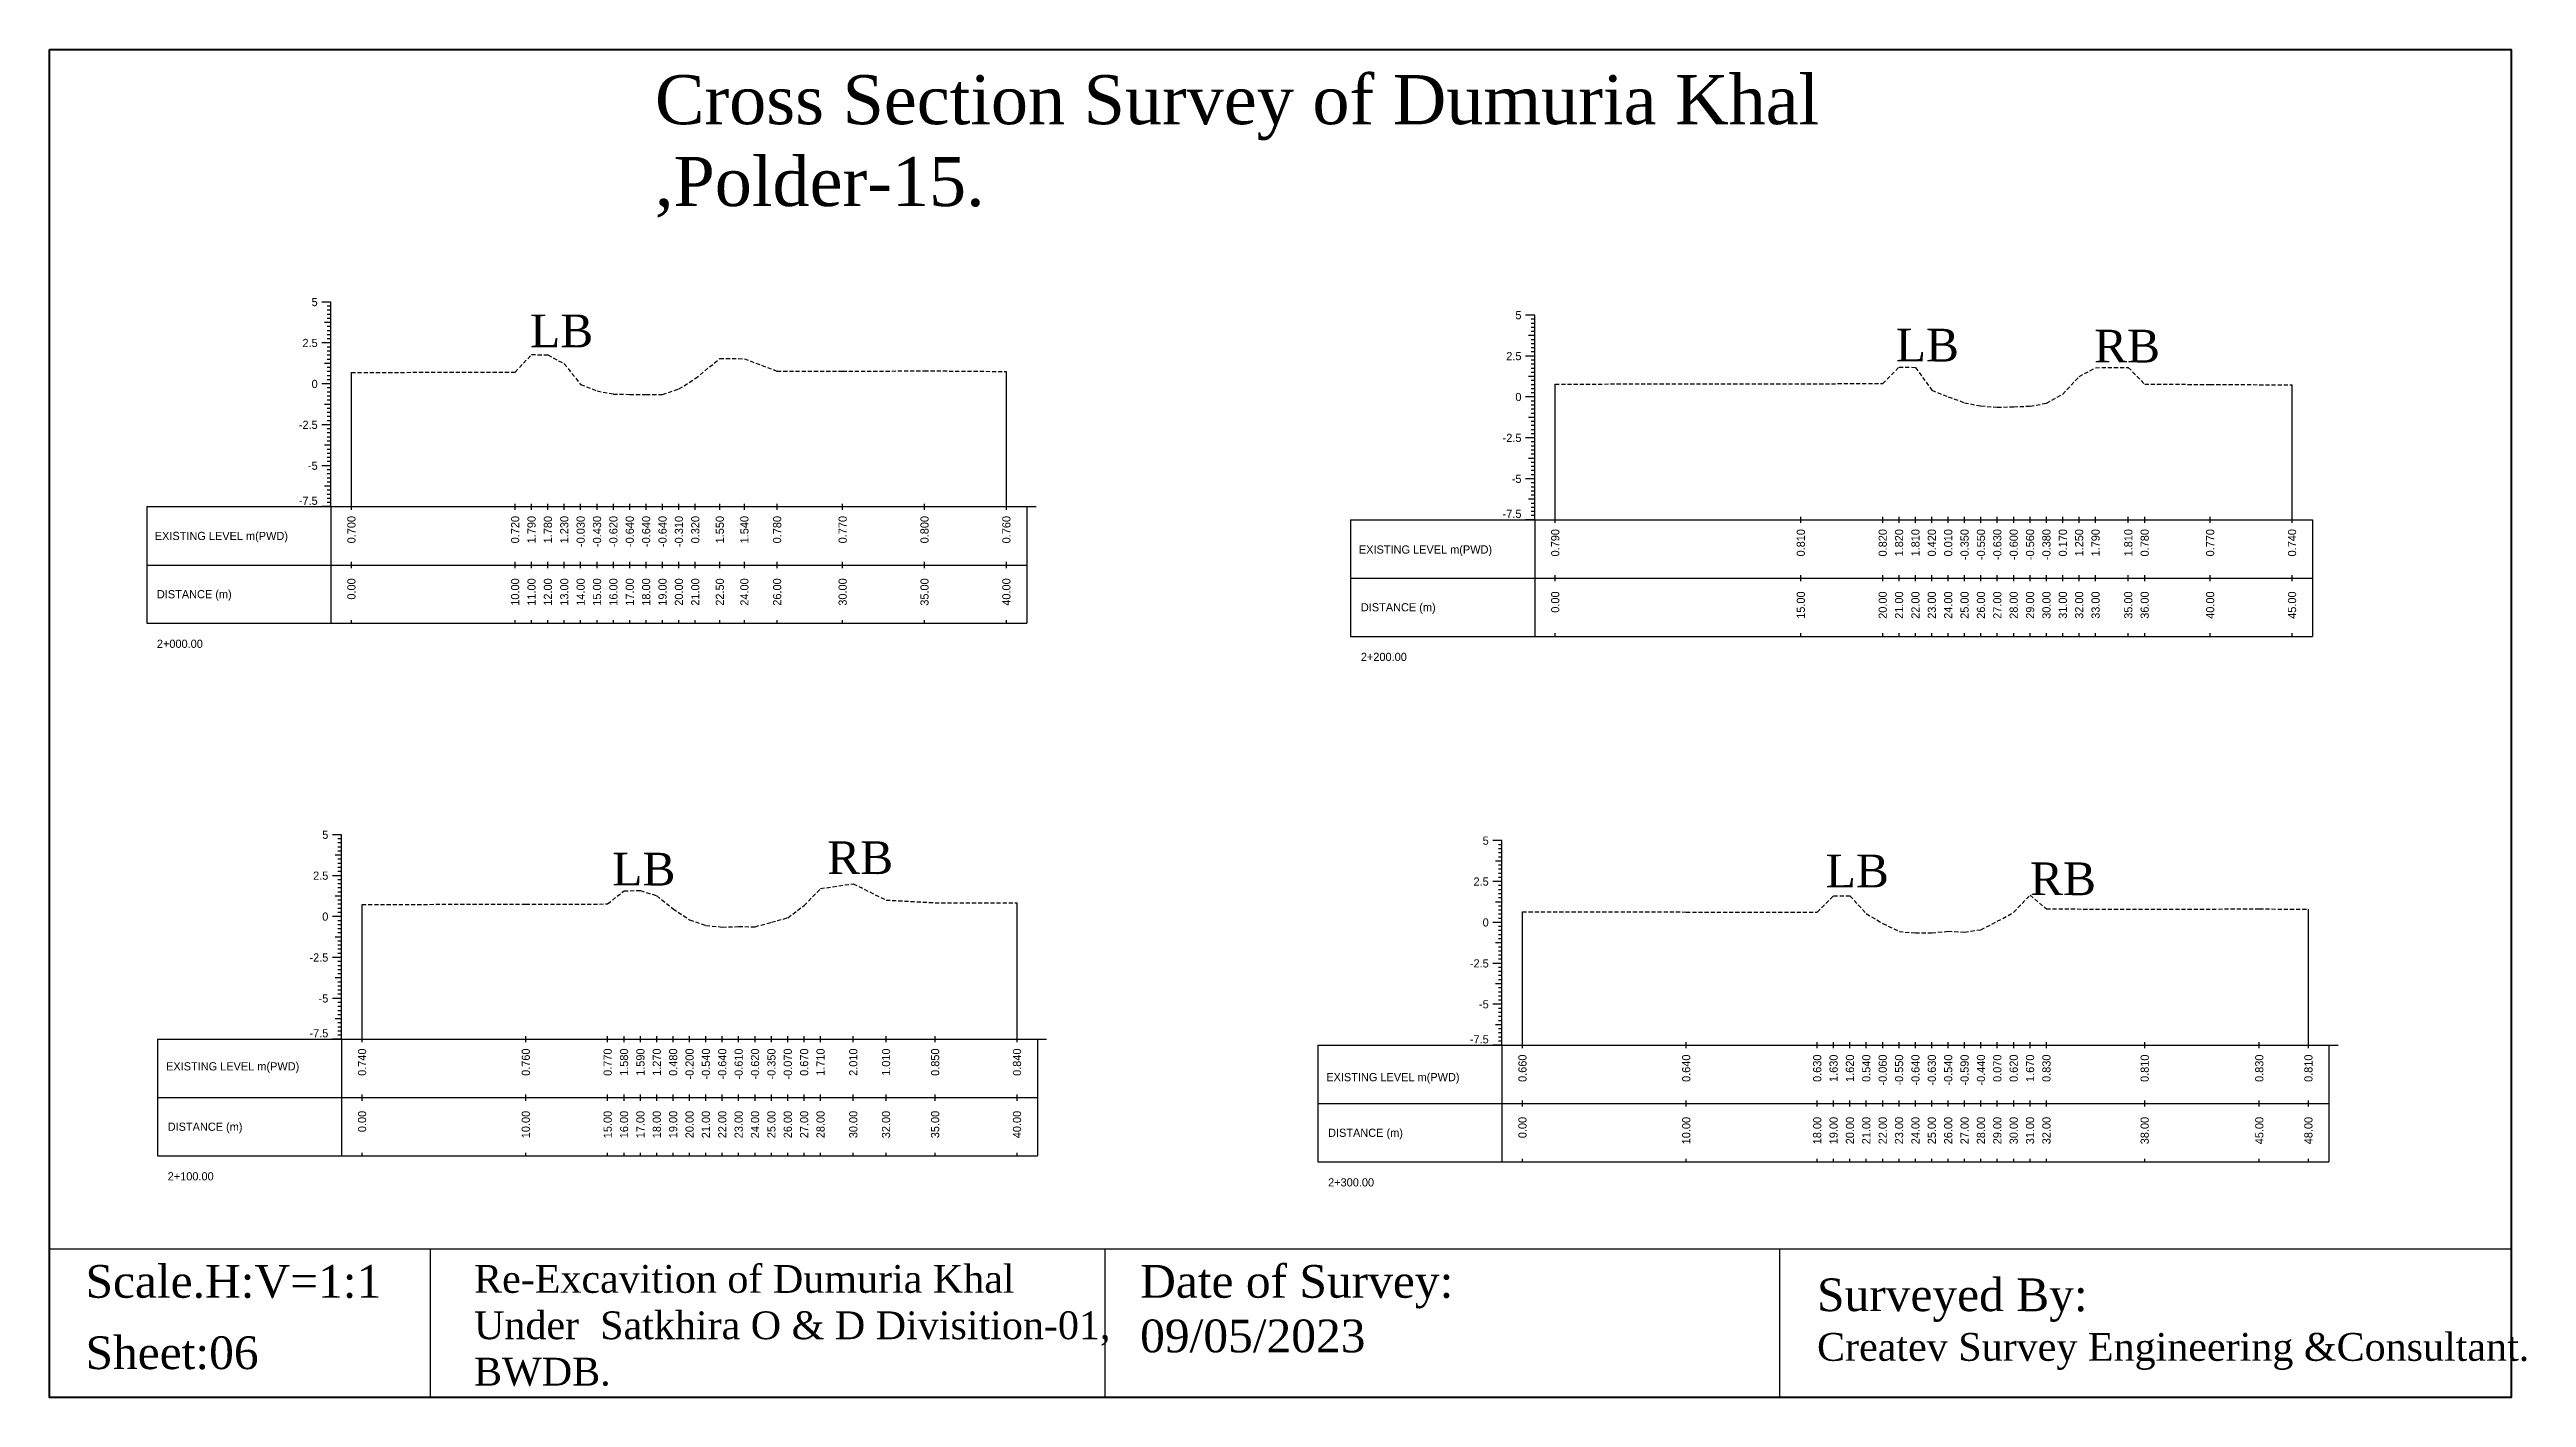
# Model space of a CAD drawing. Header units: inches. Extents: x 2917 to 4535, y -1482 to -1060.
# Drawn here: x 4383.7 to 4535, y -1255.7 to -1173.3 of the extents above; entities that cross this region are included whole.
import ezdxf
from ezdxf.enums import TextEntityAlignment as Align

# ---------------------------------------------------------------- set-up
doc = ezdxf.new("R2010")
doc.units = ezdxf.units.IN
doc.header["$MEASUREMENT"] = 0
doc.linetypes.add('HIDDEN', pattern=[0.375, 0.25, -0.125])
doc.layers.add('CS_Drawing', color=7, linetype='Continuous')
doc.layers.add('GL', color=3, linetype='HIDDEN')
doc.styles.add('romans', font='romans.shx')

msp = doc.modelspace()

# ---------------------------------------------------------------- texts
at = {"attachment_point": 1, "style": 'romans'}
for s, insert, char_height, width in [('{\\fTimes New Roman|b0|i0|c0|p18;Cross Section Survey of Dumuria Khal ,Polder-15.}', (4420.67, -1174.88), 3, 72.2837), ('{\\fTimes New Roman|b0|i0|c0|p18;LB}', (4413.04, -1189.51), 2, 27.1477), ('{\\fTimes New Roman|b0|i0|c0|p18;LB}', (4496.45, -1190.38), 2, 27.1477), ('{\\fTimes New Roman|b0|i0|c0|p18;RB}', (4508.56, -1190.44), 2, 27.1477), ('{\\fTimes New Roman|b0|i0|c0|p18;RB}', (4431.19, -1221.7), 2, 27.1477), ('{\\fTimes New Roman|b0|i0|c0|p18;LB}', (4418.06, -1222.4), 2, 27.1477), ('{\\fTimes New Roman|b0|i0|c0|p18;LB}', (4492.17, -1222.51), 2, 27.1477), ('{\\fTimes New Roman|b0|i0|c0|p18;RB}', (4504.65, -1222.99), 2, 27.1477), ('{\\fTimes New Roman|b0|i0|c0|p18;Scale.H:V=1:1}', (4385.89, -1247.59), 2, 22.2708), ('{\\fTimes New Roman|b0|i0|c0|p18;Re-Excavition of Dumuria Khal\\PUnder  Satkhira O & D Divisition-01, BWDB.}', (4409.62, -1247.59), 1.7, 38.8405), ('{\\fTimes New Roman|b0|i0|c0|p18;Date of Survey: 09/05/2023}', (4450.3, -1247.59), 2, 22.2708), ('{\\fTimes New Roman|b0|i0|c0|p18;Surveyed By:                                     \\H0.85x;Createv Survey Engineering &Consultant.}', (4491.64, -1248.41), 2, 45.2193), ('{\\fTimes New Roman|b0|i0|c0|p18;Sheet:06}', (4385.89, -1251.95), 2, 38.8405)]:
    msp.add_mtext(s, dxfattribs=dict(at, insert=insert, char_height=char_height, width=width))
at = {"layer": 'CS_Drawing'}
for s, p in [('5', (4400.07, -1188.75)), ('5', (4473.59, -1189.55)), ('2.5', (4400.07, -1191.25)), ('2.5', (4473.59, -1192.05)), ('0', (4400.07, -1193.75)), ('0', (4473.59, -1194.55)), ('-2.5', (4400.07, -1196.25)), ('-2.5', (4473.59, -1197.05)), ('-5', (4400.07, -1198.75)), ('-5', (4473.59, -1199.55)), ('5', (4400.72, -1221.3)), ('5', (4471.59, -1221.66)), ('2.5', (4400.72, -1223.8)), ('2.5', (4471.59, -1224.16)), ('0', (4400.72, -1226.3)), ('0', (4471.59, -1226.66)), ('-2.5', (4400.72, -1228.8)), ('-2.5', (4471.59, -1229.16)), ('-5', (4400.72, -1231.3)), ('-5', (4471.59, -1231.66))]:
    msp.add_text(s, height=0.5, dxfattribs=at).set_placement(p, align=Align.MIDDLE_RIGHT)
for p in [(4400.07, -1201.14), (4473.59, -1201.94), (4400.72, -1233.68), (4471.59, -1234.05)]:
    msp.add_text('-7.5', height=0.5, dxfattribs=at).set_placement(p, align=Align.RIGHT)
for s, p in [('0.700', (4402.13, -1201.82)), ('0.720', (4412.13, -1201.82)), ('1.790', (4413.13, -1201.82)), ('1.780', (4414.13, -1201.82)), ('1.230', (4415.13, -1201.82)), ('-0.030', (4416.13, -1201.82)), ('-0.430', (4417.13, -1201.82)), ('-0.620', (4418.13, -1201.82)), ('-0.640', (4419.13, -1201.82)), ('-0.640', (4420.13, -1201.82)), ('-0.640', (4421.13, -1201.82)), ('-0.310', (4422.13, -1201.82)), ('0.320', (4423.13, -1201.82)), ('1.550', (4424.63, -1201.82)), ('1.540', (4426.13, -1201.82)), ('0.780', (4428.13, -1201.82)), ('0.770', (4432.13, -1201.82)), ('0.800', (4437.13, -1201.82)), ('0.760', (4442.13, -1201.82)), ('0.790', (4475.65, -1202.62)), ('0.810', (4490.65, -1202.62)), ('0.820', (4495.65, -1202.62)), ('1.820', (4496.65, -1202.62)), ('1.810', (4497.65, -1202.62)), ('0.420', (4498.65, -1202.62)), ('0.010', (4499.65, -1202.62)), ('-0.350', (4500.65, -1202.62)), ('-0.550', (4501.65, -1202.62)), ('-0.630', (4502.65, -1202.62)), ('-0.600', (4503.65, -1202.62)), ('-0.560', (4504.65, -1202.62)), ('-0.380', (4505.65, -1202.62)), ('0.170', (4506.65, -1202.62)), ('1.250', (4507.65, -1202.62)), ('1.790', (4508.65, -1202.62)), ('1.810', (4510.65, -1202.62)), ('0.780', (4511.65, -1202.62)), ('0.770', (4515.65, -1202.62)), ('0.740', (4520.65, -1202.62)), ('0.00', (4402.13, -1205.63)), ('10.00', (4412.13, -1205.63)), ('11.00', (4413.13, -1205.63)), ('12.00', (4414.13, -1205.63)), ('13.00', (4415.13, -1205.63)), ('14.00', (4416.13, -1205.63)), ('15.00', (4417.13, -1205.63)), ('16.00', (4418.13, -1205.63)), ('17.00', (4419.13, -1205.63)), ('18.00', (4420.13, -1205.63)), ('19.00', (4421.13, -1205.63)), ('20.00', (4422.13, -1205.63)), ('21.00', (4423.13, -1205.63)), ('22.50', (4424.63, -1205.63)), ('24.00', (4426.13, -1205.63)), ('26.00', (4428.13, -1205.63)), ('30.00', (4432.13, -1205.63)), ('35.00', (4437.13, -1205.63)), ('40.00', (4442.13, -1205.63)), ('0.00', (4475.65, -1206.43)), ('15.00', (4490.65, -1206.43)), ('20.00', (4495.65, -1206.43)), ('21.00', (4496.65, -1206.43)), ('22.00', (4497.65, -1206.43)), ('23.00', (4498.65, -1206.43)), ('24.00', (4499.65, -1206.43)), ('25.00', (4500.65, -1206.43)), ('26.00', (4501.65, -1206.43)), ('27.00', (4502.65, -1206.43)), ('28.00', (4503.65, -1206.43)), ('29.00', (4504.65, -1206.43)), ('30.00', (4505.65, -1206.43)), ('31.00', (4506.65, -1206.43)), ('32.00', (4507.65, -1206.43)), ('33.00', (4508.65, -1206.43)), ('35.00', (4510.65, -1206.43)), ('36.00', (4511.65, -1206.43)), ('40.00', (4515.65, -1206.43)), ('45.00', (4520.65, -1206.43)), ('0.740', (4402.78, -1234.36)), ('0.760', (4412.78, -1234.36)), ('0.770', (4417.78, -1234.36)), ('1.580', (4418.78, -1234.36)), ('1.590', (4419.78, -1234.36)), ('1.270', (4420.78, -1234.36)), ('0.480', (4421.78, -1234.36)), ('-0.200', (4422.78, -1234.36)), ('-0.540', (4423.78, -1234.36)), ('-0.640', (4424.78, -1234.36)), ('-0.610', (4425.78, -1234.36)), ('-0.620', (4426.78, -1234.36)), ('-0.350', (4427.78, -1234.36)), ('-0.070', (4428.78, -1234.36)), ('0.670', (4429.78, -1234.36)), ('1.710', (4430.78, -1234.36)), ('2.010', (4432.78, -1234.36)), ('1.010', (4434.78, -1234.36)), ('0.850', (4437.78, -1234.36)), ('0.840', (4442.78, -1234.36)), ('0.660', (4473.65, -1234.73)), ('0.640', (4483.65, -1234.73)), ('0.630', (4491.65, -1234.73)), ('1.630', (4492.65, -1234.73)), ('1.620', (4493.65, -1234.73)), ('0.540', (4494.65, -1234.73)), ('-0.060', (4495.65, -1234.73)), ('-0.550', (4496.65, -1234.73)), ('-0.640', (4497.65, -1234.73)), ('-0.630', (4498.65, -1234.73)), ('-0.540', (4499.65, -1234.73)), ('-0.590', (4500.65, -1234.73)), ('-0.440', (4501.65, -1234.73)), ('0.070', (4502.65, -1234.73)), ('0.620', (4503.65, -1234.73)), ('1.670', (4504.65, -1234.73)), ('0.830', (4505.65, -1234.73)), ('0.810', (4511.65, -1234.73)), ('0.830', (4518.65, -1234.73)), ('0.810', (4521.65, -1234.73)), ('0.00', (4402.78, -1238.17)), ('10.00', (4412.78, -1238.17)), ('15.00', (4417.78, -1238.17)), ('16.00', (4418.78, -1238.17)), ('17.00', (4419.78, -1238.17)), ('18.00', (4420.78, -1238.17)), ('19.00', (4421.78, -1238.17)), ('20.00', (4422.78, -1238.17)), ('21.00', (4423.78, -1238.17)), ('22.00', (4424.78, -1238.17)), ('23.00', (4425.78, -1238.17)), ('24.00', (4426.78, -1238.17)), ('25.00', (4427.78, -1238.17)), ('26.00', (4428.78, -1238.17)), ('27.00', (4429.78, -1238.17)), ('28.00', (4430.78, -1238.17)), ('30.00', (4432.78, -1238.17)), ('32.00', (4434.78, -1238.17)), ('35.00', (4437.78, -1238.17)), ('40.00', (4442.78, -1238.17)), ('0.00', (4473.65, -1238.54)), ('10.00', (4483.65, -1238.54)), ('18.00', (4491.65, -1238.54)), ('19.00', (4492.65, -1238.54)), ('20.00', (4493.65, -1238.54)), ('21.00', (4494.65, -1238.54)), ('22.00', (4495.65, -1238.54)), ('23.00', (4496.65, -1238.54)), ('24.00', (4497.65, -1238.54)), ('25.00', (4498.65, -1238.54)), ('26.00', (4499.65, -1238.54)), ('27.00', (4500.65, -1238.54)), ('28.00', (4501.65, -1238.54)), ('29.00', (4502.65, -1238.54)), ('30.00', (4503.65, -1238.54)), ('31.00', (4504.65, -1238.54)), ('32.00', (4505.65, -1238.54)), ('38.00', (4511.65, -1238.54)), ('45.00', (4518.65, -1238.54)), ('48.00', (4521.65, -1238.54))]:
    msp.add_text(s, height=0.5, rotation=90, dxfattribs=at).set_placement(p, align=Align.MIDDLE_RIGHT)
for s, p in [('EXISTING LEVEL m(PWD)', (4390.12, -1203.04)), ('EXISTING LEVEL m(PWD)', (4463.66, -1203.87)), ('DISTANCE (m)', (4390.25, -1206.6)), ('DISTANCE (m)', (4463.78, -1207.4)), ('2+000.00', (4390.25, -1209.63)), ('2+200.00', (4463.78, -1210.43)), ('EXISTING LEVEL m(PWD)', (4390.81, -1235.45)), ('EXISTING LEVEL m(PWD)', (4461.67, -1236.11)), ('DISTANCE (m)', (4390.91, -1239.14)), ('DISTANCE (m)', (4461.78, -1239.51)), ('2+100.00', (4390.91, -1242.17)), ('2+300.00', (4461.78, -1242.54))]:
    msp.add_text(s, height=0.5, dxfattribs=at).set_placement(p, align=Align.MIDDLE_LEFT)

# ---------------------------------------------------------------- linework, layer by layer
at = {"color": 4, "lineweight": 40}
msp.add_lwpolyline([(4383.69, -1173.32), (4534.03, -1173.32), (4534.03, -1255.69), (4383.69, -1255.69)], close=True, dxfattribs=at)
for points in [[(4534.03, -1173.32), (4534.03, -1255.69)], [(4383.69, -1246.61), (4534.03, -1246.61)], [(4383.69, -1246.61), (4383.69, -1255.69)], [(4406.94, -1246.61), (4406.94, -1255.69)], [(4448.14, -1246.61), (4448.14, -1255.69)], [(4489.34, -1246.61), (4489.34, -1255.69)]]:
    msp.add_lwpolyline(points)
at = {"layer": 'CS_Drawing'}
for p, q in [((4400.88, -1188.75), (4400.32, -1188.75)), ((4400.88, -1188.75), (4400.48, -1188.75)), ((4400.88, -1188.75), (4400.65, -1188.75)), ((4400.88, -1189), (4400.65, -1189)), ((4400.88, -1201.25), (4400.88, -1188.75)), ((4400.88, -1190), (4400.48, -1190)), ((4400.88, -1189.25), (4400.65, -1189.25)), ((4400.88, -1189.5), (4400.65, -1189.5)), ((4400.88, -1189.75), (4400.65, -1189.75)), ((4400.88, -1190), (4400.65, -1190)), ((4400.88, -1190.25), (4400.65, -1190.25)), ((4400.88, -1190.5), (4400.65, -1190.5)), ((4474.4, -1189.55), (4473.84, -1189.55)), ((4474.4, -1189.55), (4474.01, -1189.55)), ((4474.4, -1189.55), (4474.18, -1189.55)), ((4474.4, -1189.8), (4474.18, -1189.8)), ((4474.4, -1190.05), (4474.18, -1190.05)), ((4474.4, -1190.3), (4474.18, -1190.3)), ((4474.4, -1202.05), (4474.4, -1189.55)), ((4400.88, -1191.25), (4400.32, -1191.25)), ((4400.88, -1191.25), (4400.48, -1191.25)), ((4400.88, -1190.75), (4400.65, -1190.75)), ((4400.88, -1191), (4400.65, -1191)), ((4400.88, -1191.25), (4400.65, -1191.25)), ((4400.88, -1191.5), (4400.65, -1191.5)), ((4400.88, -1191.75), (4400.65, -1191.75)), ((4400.88, -1192), (4400.65, -1192)), ((4474.4, -1190.8), (4474.01, -1190.8)), ((4474.4, -1190.55), (4474.18, -1190.55)), ((4474.4, -1190.8), (4474.18, -1190.8)), ((4474.4, -1191.05), (4474.18, -1191.05)), ((4474.4, -1191.3), (4474.18, -1191.3)), ((4474.4, -1191.55), (4474.18, -1191.55)), ((4474.4, -1191.8), (4474.18, -1191.8)), ((4400.88, -1192.5), (4400.48, -1192.5)), ((4400.88, -1192.25), (4400.65, -1192.25)), ((4400.88, -1192.5), (4400.65, -1192.5)), ((4400.88, -1192.75), (4400.65, -1192.75)), ((4400.88, -1193), (4400.65, -1193)), ((4400.88, -1193.25), (4400.65, -1193.25)), ((4400.88, -1193.5), (4400.65, -1193.5)), ((4402.13, -1201.25), (4402.13, -1193.05)), ((4442.13, -1201.25), (4442.13, -1192.99)), ((4474.4, -1192.05), (4473.84, -1192.05)), ((4474.4, -1192.05), (4474.01, -1192.05)), ((4474.4, -1193.3), (4474.01, -1193.3)), ((4474.4, -1192.05), (4474.18, -1192.05)), ((4474.4, -1192.3), (4474.18, -1192.3)), ((4474.4, -1192.55), (4474.18, -1192.55)), ((4474.4, -1192.8), (4474.18, -1192.8)), ((4474.4, -1193.05), (4474.18, -1193.05)), ((4474.4, -1193.3), (4474.18, -1193.3)), ((4400.88, -1193.75), (4400.32, -1193.75)), ((4400.88, -1193.75), (4400.48, -1193.75)), ((4400.88, -1195), (4400.48, -1195)), ((4400.88, -1193.75), (4400.65, -1193.75)), ((4400.88, -1194), (4400.65, -1194)), ((4400.88, -1194.25), (4400.65, -1194.25)), ((4400.88, -1194.5), (4400.65, -1194.5)), ((4400.88, -1194.75), (4400.65, -1194.75)), ((4400.88, -1195), (4400.65, -1195)), ((4474.4, -1194.55), (4473.84, -1194.55)), ((4474.4, -1194.55), (4474.01, -1194.55)), ((4474.4, -1193.55), (4474.18, -1193.55)), ((4474.4, -1193.8), (4474.18, -1193.8)), ((4474.4, -1194.05), (4474.18, -1194.05)), ((4474.4, -1194.3), (4474.18, -1194.3)), ((4474.4, -1194.55), (4474.18, -1194.55)), ((4474.4, -1194.8), (4474.18, -1194.8)), ((4474.4, -1195.05), (4474.18, -1195.05)), ((4475.65, -1202.05), (4475.65, -1193.76)), ((4520.65, -1202.05), (4520.65, -1193.81)), ((4400.88, -1196.25), (4400.32, -1196.25)), ((4400.88, -1196.25), (4400.48, -1196.25)), ((4400.88, -1195.25), (4400.65, -1195.25)), ((4400.88, -1195.5), (4400.65, -1195.5)), ((4400.88, -1195.75), (4400.65, -1195.75)), ((4400.88, -1196), (4400.65, -1196)), ((4400.88, -1196.25), (4400.65, -1196.25)), ((4400.88, -1196.5), (4400.65, -1196.5)), ((4474.4, -1195.8), (4474.01, -1195.8)), ((4474.4, -1195.3), (4474.18, -1195.3)), ((4474.4, -1195.55), (4474.18, -1195.55)), ((4474.4, -1195.8), (4474.18, -1195.8)), ((4474.4, -1196.05), (4474.18, -1196.05)), ((4474.4, -1196.3), (4474.18, -1196.3)), ((4474.4, -1196.55), (4474.18, -1196.55)), ((4400.88, -1197.5), (4400.48, -1197.5)), ((4400.88, -1196.75), (4400.65, -1196.75)), ((4400.88, -1197), (4400.65, -1197)), ((4400.88, -1197.25), (4400.65, -1197.25)), ((4400.88, -1197.5), (4400.65, -1197.5)), ((4400.88, -1197.75), (4400.65, -1197.75)), ((4400.88, -1198), (4400.65, -1198)), ((4474.4, -1197.05), (4473.84, -1197.05)), ((4474.4, -1197.05), (4474.01, -1197.05)), ((4474.4, -1196.8), (4474.18, -1196.8)), ((4474.4, -1197.05), (4474.18, -1197.05)), ((4474.4, -1197.3), (4474.18, -1197.3)), ((4474.4, -1197.55), (4474.18, -1197.55)), ((4474.4, -1197.8), (4474.18, -1197.8)), ((4474.4, -1198.05), (4474.18, -1198.05)), ((4400.88, -1198.75), (4400.32, -1198.75)), ((4400.88, -1198.75), (4400.48, -1198.75)), ((4400.88, -1198.25), (4400.65, -1198.25)), ((4400.88, -1198.5), (4400.65, -1198.5)), ((4400.88, -1198.75), (4400.65, -1198.75)), ((4400.88, -1199), (4400.65, -1199)), ((4400.88, -1199.25), (4400.65, -1199.25)), ((4400.88, -1199.5), (4400.65, -1199.5)), ((4474.4, -1199.55), (4473.84, -1199.55)), ((4474.4, -1198.3), (4474.01, -1198.3)), ((4474.4, -1199.55), (4474.01, -1199.55)), ((4474.4, -1198.3), (4474.18, -1198.3)), ((4474.4, -1198.55), (4474.18, -1198.55)), ((4474.4, -1198.8), (4474.18, -1198.8)), ((4474.4, -1199.05), (4474.18, -1199.05)), ((4474.4, -1199.3), (4474.18, -1199.3)), ((4474.4, -1199.55), (4474.18, -1199.55)), ((4400.88, -1200), (4400.48, -1200)), ((4400.88, -1199.75), (4400.65, -1199.75)), ((4400.88, -1200), (4400.65, -1200)), ((4400.88, -1200.25), (4400.65, -1200.25)), ((4400.88, -1200.5), (4400.65, -1200.5)), ((4400.88, -1200.75), (4400.65, -1200.75)), ((4400.88, -1201), (4400.65, -1201)), ((4402.13, -1201.44), (4402.13, -1201.07)), ((4412.13, -1201.44), (4412.13, -1201.07)), ((4413.13, -1201.44), (4413.13, -1201.07)), ((4414.13, -1201.44), (4414.13, -1201.07)), ((4415.13, -1201.44), (4415.13, -1201.07)), ((4416.13, -1201.44), (4416.13, -1201.07)), ((4417.13, -1201.44), (4417.13, -1201.07)), ((4418.13, -1201.44), (4418.13, -1201.07)), ((4419.13, -1201.44), (4419.13, -1201.07)), ((4420.13, -1201.44), (4420.13, -1201.07)), ((4421.13, -1201.44), (4421.13, -1201.07)), ((4422.13, -1201.44), (4422.13, -1201.07)), ((4423.13, -1201.44), (4423.13, -1201.07)), ((4424.63, -1201.44), (4424.63, -1201.07)), ((4426.13, -1201.44), (4426.13, -1201.07)), ((4428.13, -1201.44), (4428.13, -1201.07)), ((4432.13, -1201.44), (4432.13, -1201.07)), ((4437.13, -1201.44), (4437.13, -1201.07)), ((4442.13, -1201.44), (4442.13, -1201.07)), ((4474.4, -1200.8), (4474.01, -1200.8)), ((4474.4, -1199.8), (4474.18, -1199.8)), ((4474.4, -1200.05), (4474.18, -1200.05)), ((4474.4, -1200.3), (4474.18, -1200.3)), ((4474.4, -1200.55), (4474.18, -1200.55)), ((4474.4, -1200.8), (4474.18, -1200.8)), ((4474.4, -1201.05), (4474.18, -1201.05)), ((4389.63, -1201.25), (4400.88, -1201.25)), ((4389.63, -1201.25), (4389.63, -1208.38)), ((4400.88, -1201.25), (4400.32, -1201.25)), ((4400.88, -1201.25), (4400.48, -1201.25)), ((4400.88, -1201.25), (4400.65, -1201.25)), ((4400.88, -1201.25), (4443.38, -1201.25)), ((4400.88, -1201.25), (4400.88, -1208.38)), ((4443.38, -1201.25), (4443.94, -1201.25)), ((4443.38, -1201.25), (4443.77, -1201.25)), ((4443.38, -1201.25), (4443.6, -1201.25)), ((4443.38, -1201.25), (4443.38, -1208.38)), ((4463.15, -1202.05), (4474.4, -1202.05)), ((4463.15, -1202.05), (4463.15, -1209.18)), ((4474.4, -1202.05), (4473.84, -1202.05)), ((4474.4, -1202.05), (4474.01, -1202.05)), ((4474.4, -1201.3), (4474.18, -1201.3)), ((4474.4, -1201.55), (4474.18, -1201.55)), ((4474.4, -1201.8), (4474.18, -1201.8)), ((4474.4, -1202.05), (4474.18, -1202.05)), ((4474.4, -1202.05), (4521.9, -1202.05)), ((4474.4, -1202.05), (4474.4, -1209.18)), ((4475.65, -1202.24), (4475.65, -1201.87)), ((4490.65, -1202.24), (4490.65, -1201.87)), ((4495.65, -1202.24), (4495.65, -1201.87)), ((4496.65, -1202.24), (4496.65, -1201.87)), ((4497.65, -1202.24), (4497.65, -1201.87)), ((4498.65, -1202.24), (4498.65, -1201.87)), ((4499.65, -1202.24), (4499.65, -1201.87)), ((4500.65, -1202.24), (4500.65, -1201.87)), ((4501.65, -1202.24), (4501.65, -1201.87)), ((4502.65, -1202.24), (4502.65, -1201.87)), ((4503.65, -1202.24), (4503.65, -1201.87)), ((4504.65, -1202.24), (4504.65, -1201.87)), ((4505.65, -1202.24), (4505.65, -1201.87)), ((4506.65, -1202.24), (4506.65, -1201.87)), ((4507.65, -1202.24), (4507.65, -1201.87)), ((4508.65, -1202.24), (4508.65, -1201.87)), ((4510.65, -1202.24), (4510.65, -1201.87)), ((4511.65, -1202.24), (4511.65, -1201.87)), ((4515.65, -1202.24), (4515.65, -1201.87)), ((4520.65, -1202.24), (4520.65, -1201.87)), ((4521.9, -1202.05), (4521.9, -1209.18)), ((4389.63, -1204.82), (4400.88, -1204.82)), ((4400.88, -1204.82), (4443.38, -1204.82)), ((4400.88, -1204.82), (4443.38, -1204.82)), ((4402.13, -1205), (4402.13, -1204.63)), ((4412.13, -1205), (4412.13, -1204.63)), ((4413.13, -1205), (4413.13, -1204.63)), ((4414.13, -1205), (4414.13, -1204.63)), ((4415.13, -1205), (4415.13, -1204.63)), ((4416.13, -1205), (4416.13, -1204.63)), ((4417.13, -1205), (4417.13, -1204.63)), ((4418.13, -1205), (4418.13, -1204.63)), ((4419.13, -1205), (4419.13, -1204.63)), ((4420.13, -1205), (4420.13, -1204.63)), ((4421.13, -1205), (4421.13, -1204.63)), ((4422.13, -1205), (4422.13, -1204.63)), ((4423.13, -1205), (4423.13, -1204.63)), ((4424.63, -1205), (4424.63, -1204.63)), ((4426.13, -1205), (4426.13, -1204.63)), ((4428.13, -1205), (4428.13, -1204.63)), ((4432.13, -1205), (4432.13, -1204.63)), ((4437.13, -1205), (4437.13, -1204.63)), ((4442.13, -1205), (4442.13, -1204.63)), ((4463.15, -1205.62), (4474.4, -1205.62)), ((4474.4, -1205.62), (4521.9, -1205.62)), ((4474.4, -1205.62), (4521.9, -1205.62)), ((4475.65, -1205.8), (4475.65, -1205.43)), ((4490.65, -1205.8), (4490.65, -1205.43)), ((4495.65, -1205.8), (4495.65, -1205.43)), ((4496.65, -1205.8), (4496.65, -1205.43)), ((4497.65, -1205.8), (4497.65, -1205.43)), ((4498.65, -1205.8), (4498.65, -1205.43)), ((4499.65, -1205.8), (4499.65, -1205.43)), ((4500.65, -1205.8), (4500.65, -1205.43)), ((4501.65, -1205.8), (4501.65, -1205.43)), ((4502.65, -1205.8), (4502.65, -1205.43)), ((4503.65, -1205.8), (4503.65, -1205.43)), ((4504.65, -1205.8), (4504.65, -1205.43)), ((4505.65, -1205.8), (4505.65, -1205.43)), ((4506.65, -1205.8), (4506.65, -1205.43)), ((4507.65, -1205.8), (4507.65, -1205.43)), ((4508.65, -1205.8), (4508.65, -1205.43)), ((4510.65, -1205.8), (4510.65, -1205.43)), ((4511.65, -1205.8), (4511.65, -1205.43)), ((4515.65, -1205.8), (4515.65, -1205.43)), ((4520.65, -1205.8), (4520.65, -1205.43)), ((4389.63, -1208.38), (4400.88, -1208.38)), ((4400.88, -1208.38), (4443.38, -1208.38)), ((4402.13, -1208.38), (4402.13, -1208.19)), ((4412.13, -1208.38), (4412.13, -1208.19)), ((4413.13, -1208.38), (4413.13, -1208.19)), ((4414.13, -1208.38), (4414.13, -1208.19)), ((4415.13, -1208.38), (4415.13, -1208.19)), ((4416.13, -1208.38), (4416.13, -1208.19)), ((4417.13, -1208.38), (4417.13, -1208.19)), ((4418.13, -1208.38), (4418.13, -1208.19)), ((4419.13, -1208.38), (4419.13, -1208.19)), ((4420.13, -1208.38), (4420.13, -1208.19)), ((4421.13, -1208.38), (4421.13, -1208.19)), ((4422.13, -1208.38), (4422.13, -1208.19)), ((4423.13, -1208.38), (4423.13, -1208.19)), ((4424.63, -1208.38), (4424.63, -1208.19)), ((4426.13, -1208.38), (4426.13, -1208.19)), ((4428.13, -1208.38), (4428.13, -1208.19)), ((4432.13, -1208.38), (4432.13, -1208.19)), ((4437.13, -1208.38), (4437.13, -1208.19)), ((4442.13, -1208.38), (4442.13, -1208.19)), ((4463.15, -1209.18), (4474.4, -1209.18)), ((4474.4, -1209.18), (4521.9, -1209.18)), ((4475.65, -1209.18), (4475.65, -1208.99)), ((4490.65, -1209.18), (4490.65, -1208.99)), ((4495.65, -1209.18), (4495.65, -1208.99)), ((4496.65, -1209.18), (4496.65, -1208.99)), ((4497.65, -1209.18), (4497.65, -1208.99)), ((4498.65, -1209.18), (4498.65, -1208.99)), ((4499.65, -1209.18), (4499.65, -1208.99)), ((4500.65, -1209.18), (4500.65, -1208.99)), ((4501.65, -1209.18), (4501.65, -1208.99)), ((4502.65, -1209.18), (4502.65, -1208.99)), ((4503.65, -1209.18), (4503.65, -1208.99)), ((4504.65, -1209.18), (4504.65, -1208.99)), ((4505.65, -1209.18), (4505.65, -1208.99)), ((4506.65, -1209.18), (4506.65, -1208.99)), ((4507.65, -1209.18), (4507.65, -1208.99)), ((4508.65, -1209.18), (4508.65, -1208.99)), ((4510.65, -1209.18), (4510.65, -1208.99)), ((4511.65, -1209.18), (4511.65, -1208.99)), ((4515.65, -1209.18), (4515.65, -1208.99)), ((4520.65, -1209.18), (4520.65, -1208.99)), ((4401.53, -1221.3), (4400.97, -1221.3)), ((4401.53, -1221.3), (4401.14, -1221.3)), ((4401.53, -1221.3), (4401.31, -1221.3)), ((4401.53, -1221.55), (4401.31, -1221.55)), ((4401.53, -1221.8), (4401.31, -1221.8)), ((4401.53, -1222.05), (4401.31, -1222.05)), ((4401.53, -1233.8), (4401.53, -1221.3)), ((4472.4, -1221.66), (4471.84, -1221.66)), ((4472.4, -1221.66), (4472.01, -1221.66)), ((4472.4, -1221.66), (4472.18, -1221.66)), ((4472.4, -1221.91), (4472.18, -1221.91)), ((4472.4, -1222.16), (4472.18, -1222.16)), ((4472.4, -1234.16), (4472.4, -1221.66)), ((4401.53, -1223.8), (4400.97, -1223.8)), ((4401.53, -1222.55), (4401.14, -1222.55)), ((4401.53, -1223.8), (4401.14, -1223.8)), ((4401.53, -1222.3), (4401.31, -1222.3)), ((4401.53, -1222.55), (4401.31, -1222.55)), ((4401.53, -1222.8), (4401.31, -1222.8)), ((4401.53, -1223.05), (4401.31, -1223.05)), ((4401.53, -1223.3), (4401.31, -1223.3)), ((4401.53, -1223.55), (4401.31, -1223.55)), ((4401.53, -1223.8), (4401.31, -1223.8)), ((4472.4, -1222.91), (4472.01, -1222.91)), ((4472.4, -1222.41), (4472.18, -1222.41)), ((4472.4, -1222.66), (4472.18, -1222.66)), ((4472.4, -1222.91), (4472.18, -1222.91)), ((4472.4, -1223.16), (4472.18, -1223.16)), ((4472.4, -1223.41), (4472.18, -1223.41)), ((4472.4, -1223.66), (4472.18, -1223.66)), ((4401.53, -1225.05), (4401.14, -1225.05)), ((4401.53, -1224.05), (4401.31, -1224.05)), ((4401.53, -1224.3), (4401.31, -1224.3)), ((4401.53, -1224.55), (4401.31, -1224.55)), ((4401.53, -1224.8), (4401.31, -1224.8)), ((4401.53, -1225.05), (4401.31, -1225.05)), ((4401.53, -1225.3), (4401.31, -1225.3)), ((4472.4, -1224.16), (4471.84, -1224.16)), ((4472.4, -1224.16), (4472.01, -1224.16)), ((4472.4, -1223.91), (4472.18, -1223.91)), ((4472.4, -1224.16), (4472.18, -1224.16)), ((4472.4, -1224.41), (4472.18, -1224.41)), ((4472.4, -1224.66), (4472.18, -1224.66)), ((4472.4, -1224.91), (4472.18, -1224.91)), ((4472.4, -1225.16), (4472.18, -1225.16)), ((4401.53, -1226.3), (4400.97, -1226.3)), ((4401.53, -1226.3), (4401.14, -1226.3)), ((4401.53, -1225.55), (4401.31, -1225.55)), ((4401.53, -1225.8), (4401.31, -1225.8)), ((4401.53, -1226.05), (4401.31, -1226.05)), ((4401.53, -1226.3), (4401.31, -1226.3)), ((4401.53, -1226.55), (4401.31, -1226.55)), ((4401.53, -1226.8), (4401.31, -1226.8)), ((4402.78, -1233.8), (4402.78, -1225.56)), ((4442.78, -1233.8), (4442.78, -1225.46)), ((4472.4, -1226.66), (4471.84, -1226.66)), ((4472.4, -1225.41), (4472.01, -1225.41)), ((4472.4, -1226.66), (4472.01, -1226.66)), ((4472.4, -1225.41), (4472.18, -1225.41)), ((4472.4, -1225.66), (4472.18, -1225.66)), ((4472.4, -1225.91), (4472.18, -1225.91)), ((4472.4, -1226.16), (4472.18, -1226.16)), ((4472.4, -1226.41), (4472.18, -1226.41)), ((4472.4, -1226.66), (4472.18, -1226.66)), ((4473.65, -1234.16), (4473.65, -1226)), ((4521.65, -1234.16), (4521.65, -1225.85)), ((4401.53, -1227.55), (4401.14, -1227.55)), ((4401.53, -1227.05), (4401.31, -1227.05)), ((4401.53, -1227.3), (4401.31, -1227.3)), ((4401.53, -1227.55), (4401.31, -1227.55)), ((4401.53, -1227.8), (4401.31, -1227.8)), ((4401.53, -1228.05), (4401.31, -1228.05)), ((4401.53, -1228.3), (4401.31, -1228.3)), ((4472.4, -1227.91), (4472.01, -1227.91)), ((4472.4, -1226.91), (4472.18, -1226.91)), ((4472.4, -1227.16), (4472.18, -1227.16)), ((4472.4, -1227.41), (4472.18, -1227.41)), ((4472.4, -1227.66), (4472.18, -1227.66)), ((4472.4, -1227.91), (4472.18, -1227.91)), ((4472.4, -1228.16), (4472.18, -1228.16)), ((4401.53, -1228.8), (4400.97, -1228.8)), ((4401.53, -1228.8), (4401.14, -1228.8)), ((4401.53, -1228.55), (4401.31, -1228.55)), ((4401.53, -1228.8), (4401.31, -1228.8)), ((4401.53, -1229.05), (4401.31, -1229.05)), ((4401.53, -1229.3), (4401.31, -1229.3)), ((4401.53, -1229.55), (4401.31, -1229.55)), ((4401.53, -1229.8), (4401.31, -1229.8)), ((4472.4, -1229.16), (4471.84, -1229.16)), ((4472.4, -1229.16), (4472.01, -1229.16)), ((4472.4, -1228.41), (4472.18, -1228.41)), ((4472.4, -1228.66), (4472.18, -1228.66)), ((4472.4, -1228.91), (4472.18, -1228.91)), ((4472.4, -1229.16), (4472.18, -1229.16)), ((4472.4, -1229.41), (4472.18, -1229.41)), ((4472.4, -1229.66), (4472.18, -1229.66)), ((4401.53, -1231.3), (4400.97, -1231.3)), ((4401.53, -1230.05), (4401.14, -1230.05)), ((4401.53, -1231.3), (4401.14, -1231.3)), ((4401.53, -1230.05), (4401.31, -1230.05)), ((4401.53, -1230.3), (4401.31, -1230.3)), ((4401.53, -1230.55), (4401.31, -1230.55)), ((4401.53, -1230.8), (4401.31, -1230.8)), ((4401.53, -1231.05), (4401.31, -1231.05)), ((4401.53, -1231.3), (4401.31, -1231.3)), ((4472.4, -1230.41), (4472.01, -1230.41)), ((4472.4, -1229.91), (4472.18, -1229.91)), ((4472.4, -1230.16), (4472.18, -1230.16)), ((4472.4, -1230.41), (4472.18, -1230.41)), ((4472.4, -1230.66), (4472.18, -1230.66)), ((4472.4, -1230.91), (4472.18, -1230.91)), ((4472.4, -1231.16), (4472.18, -1231.16)), ((4401.53, -1232.55), (4401.14, -1232.55)), ((4401.53, -1231.55), (4401.31, -1231.55)), ((4401.53, -1231.8), (4401.31, -1231.8)), ((4401.53, -1232.05), (4401.31, -1232.05)), ((4401.53, -1232.3), (4401.31, -1232.3)), ((4401.53, -1232.55), (4401.31, -1232.55)), ((4401.53, -1232.8), (4401.31, -1232.8)), ((4472.4, -1231.66), (4471.84, -1231.66)), ((4472.4, -1231.66), (4472.01, -1231.66)), ((4472.4, -1231.41), (4472.18, -1231.41)), ((4472.4, -1231.66), (4472.18, -1231.66)), ((4472.4, -1231.91), (4472.18, -1231.91)), ((4472.4, -1232.16), (4472.18, -1232.16)), ((4472.4, -1232.41), (4472.18, -1232.41)), ((4472.4, -1232.66), (4472.18, -1232.66)), ((4390.28, -1233.8), (4401.53, -1233.8)), ((4390.28, -1233.8), (4390.28, -1240.92)), ((4401.53, -1233.8), (4400.97, -1233.8)), ((4401.53, -1233.8), (4401.14, -1233.8)), ((4401.53, -1233.05), (4401.31, -1233.05)), ((4401.53, -1233.3), (4401.31, -1233.3)), ((4401.53, -1233.55), (4401.31, -1233.55)), ((4401.53, -1233.8), (4401.31, -1233.8)), ((4401.53, -1233.8), (4444.03, -1233.8)), ((4401.53, -1233.8), (4401.53, -1240.92)), ((4402.78, -1233.98), (4402.78, -1233.61)), ((4412.78, -1233.98), (4412.78, -1233.61)), ((4417.78, -1233.98), (4417.78, -1233.61)), ((4418.78, -1233.98), (4418.78, -1233.61)), ((4419.78, -1233.98), (4419.78, -1233.61)), ((4420.78, -1233.98), (4420.78, -1233.61)), ((4421.78, -1233.98), (4421.78, -1233.61)), ((4422.78, -1233.98), (4422.78, -1233.61)), ((4423.78, -1233.98), (4423.78, -1233.61)), ((4424.78, -1233.98), (4424.78, -1233.61)), ((4425.78, -1233.98), (4425.78, -1233.61)), ((4426.78, -1233.98), (4426.78, -1233.61)), ((4427.78, -1233.98), (4427.78, -1233.61)), ((4428.78, -1233.98), (4428.78, -1233.61)), ((4429.78, -1233.98), (4429.78, -1233.61)), ((4430.78, -1233.98), (4430.78, -1233.61)), ((4432.78, -1233.98), (4432.78, -1233.61)), ((4434.78, -1233.98), (4434.78, -1233.61)), ((4437.78, -1233.98), (4437.78, -1233.61)), ((4442.78, -1233.98), (4442.78, -1233.61)), ((4444.03, -1233.8), (4444.59, -1233.8)), ((4444.03, -1233.8), (4444.42, -1233.8)), ((4444.03, -1233.8), (4444.26, -1233.8)), ((4444.03, -1233.8), (4444.03, -1240.92)), ((4461.15, -1234.16), (4472.4, -1234.16)), ((4461.15, -1234.16), (4461.15, -1241.29)), ((4472.4, -1234.16), (4471.84, -1234.16)), ((4472.4, -1232.91), (4472.01, -1232.91)), ((4472.4, -1234.16), (4472.01, -1234.16)), ((4472.4, -1232.91), (4472.18, -1232.91)), ((4472.4, -1233.16), (4472.18, -1233.16)), ((4472.4, -1233.41), (4472.18, -1233.41)), ((4472.4, -1233.66), (4472.18, -1233.66)), ((4472.4, -1233.91), (4472.18, -1233.91)), ((4472.4, -1234.16), (4472.18, -1234.16)), ((4472.4, -1234.16), (4522.9, -1234.16)), ((4472.4, -1234.16), (4472.4, -1241.29)), ((4473.65, -1234.35), (4473.65, -1233.98)), ((4483.65, -1234.35), (4483.65, -1233.98)), ((4491.65, -1234.35), (4491.65, -1233.98)), ((4492.65, -1234.35), (4492.65, -1233.98)), ((4493.65, -1234.35), (4493.65, -1233.98)), ((4494.65, -1234.35), (4494.65, -1233.98)), ((4495.65, -1234.35), (4495.65, -1233.98)), ((4496.65, -1234.35), (4496.65, -1233.98)), ((4497.65, -1234.35), (4497.65, -1233.98)), ((4498.65, -1234.35), (4498.65, -1233.98)), ((4499.65, -1234.35), (4499.65, -1233.98)), ((4500.65, -1234.35), (4500.65, -1233.98)), ((4501.65, -1234.35), (4501.65, -1233.98)), ((4502.65, -1234.35), (4502.65, -1233.98)), ((4503.65, -1234.35), (4503.65, -1233.98)), ((4504.65, -1234.35), (4504.65, -1233.98)), ((4505.65, -1234.35), (4505.65, -1233.98)), ((4511.65, -1234.35), (4511.65, -1233.98)), ((4518.65, -1234.35), (4518.65, -1233.98)), ((4521.65, -1234.35), (4521.65, -1233.98)), ((4522.9, -1234.16), (4523.47, -1234.16)), ((4522.9, -1234.16), (4523.3, -1234.16)), ((4522.9, -1234.16), (4523.13, -1234.16)), ((4522.9, -1234.16), (4522.9, -1241.29)), ((4390.28, -1237.36), (4401.53, -1237.36)), ((4401.53, -1237.36), (4444.03, -1237.36)), ((4401.53, -1237.36), (4444.03, -1237.36)), ((4402.78, -1237.55), (4402.78, -1237.17)), ((4412.78, -1237.55), (4412.78, -1237.17)), ((4417.78, -1237.55), (4417.78, -1237.17)), ((4418.78, -1237.55), (4418.78, -1237.17)), ((4419.78, -1237.55), (4419.78, -1237.17)), ((4420.78, -1237.55), (4420.78, -1237.17)), ((4421.78, -1237.55), (4421.78, -1237.17)), ((4422.78, -1237.55), (4422.78, -1237.17)), ((4423.78, -1237.55), (4423.78, -1237.17)), ((4424.78, -1237.55), (4424.78, -1237.17)), ((4425.78, -1237.55), (4425.78, -1237.17)), ((4426.78, -1237.55), (4426.78, -1237.17)), ((4427.78, -1237.55), (4427.78, -1237.17)), ((4428.78, -1237.55), (4428.78, -1237.17)), ((4429.78, -1237.55), (4429.78, -1237.17)), ((4430.78, -1237.55), (4430.78, -1237.17)), ((4432.78, -1237.55), (4432.78, -1237.17)), ((4434.78, -1237.55), (4434.78, -1237.17)), ((4437.78, -1237.55), (4437.78, -1237.17)), ((4442.78, -1237.55), (4442.78, -1237.17)), ((4461.15, -1237.73), (4472.4, -1237.73)), ((4472.4, -1237.73), (4522.9, -1237.73)), ((4472.4, -1237.73), (4522.9, -1237.73)), ((4473.65, -1237.91), (4473.65, -1237.54)), ((4483.65, -1237.91), (4483.65, -1237.54)), ((4491.65, -1237.91), (4491.65, -1237.54)), ((4492.65, -1237.91), (4492.65, -1237.54)), ((4493.65, -1237.91), (4493.65, -1237.54)), ((4494.65, -1237.91), (4494.65, -1237.54)), ((4495.65, -1237.91), (4495.65, -1237.54)), ((4496.65, -1237.91), (4496.65, -1237.54)), ((4497.65, -1237.91), (4497.65, -1237.54)), ((4498.65, -1237.91), (4498.65, -1237.54)), ((4499.65, -1237.91), (4499.65, -1237.54)), ((4500.65, -1237.91), (4500.65, -1237.54)), ((4501.65, -1237.91), (4501.65, -1237.54)), ((4502.65, -1237.91), (4502.65, -1237.54)), ((4503.65, -1237.91), (4503.65, -1237.54)), ((4504.65, -1237.91), (4504.65, -1237.54)), ((4505.65, -1237.91), (4505.65, -1237.54)), ((4511.65, -1237.91), (4511.65, -1237.54)), ((4518.65, -1237.91), (4518.65, -1237.54)), ((4521.65, -1237.91), (4521.65, -1237.54)), ((4390.28, -1240.92), (4401.53, -1240.92)), ((4401.53, -1240.92), (4444.03, -1240.92)), ((4402.78, -1240.92), (4402.78, -1240.73)), ((4412.78, -1240.92), (4412.78, -1240.73)), ((4417.78, -1240.92), (4417.78, -1240.73)), ((4418.78, -1240.92), (4418.78, -1240.73)), ((4419.78, -1240.92), (4419.78, -1240.73)), ((4420.78, -1240.92), (4420.78, -1240.73)), ((4421.78, -1240.92), (4421.78, -1240.73)), ((4422.78, -1240.92), (4422.78, -1240.73)), ((4423.78, -1240.92), (4423.78, -1240.73)), ((4424.78, -1240.92), (4424.78, -1240.73)), ((4425.78, -1240.92), (4425.78, -1240.73)), ((4426.78, -1240.92), (4426.78, -1240.73)), ((4427.78, -1240.92), (4427.78, -1240.73)), ((4428.78, -1240.92), (4428.78, -1240.73)), ((4429.78, -1240.92), (4429.78, -1240.73)), ((4430.78, -1240.92), (4430.78, -1240.73)), ((4432.78, -1240.92), (4432.78, -1240.73)), ((4434.78, -1240.92), (4434.78, -1240.73)), ((4437.78, -1240.92), (4437.78, -1240.73)), ((4442.78, -1240.92), (4442.78, -1240.73)), ((4461.15, -1241.29), (4472.4, -1241.29)), ((4472.4, -1241.29), (4522.9, -1241.29)), ((4473.65, -1241.29), (4473.65, -1241.1)), ((4483.65, -1241.29), (4483.65, -1241.1)), ((4491.65, -1241.29), (4491.65, -1241.1)), ((4492.65, -1241.29), (4492.65, -1241.1)), ((4493.65, -1241.29), (4493.65, -1241.1)), ((4494.65, -1241.29), (4494.65, -1241.1)), ((4495.65, -1241.29), (4495.65, -1241.1)), ((4496.65, -1241.29), (4496.65, -1241.1)), ((4497.65, -1241.29), (4497.65, -1241.1)), ((4498.65, -1241.29), (4498.65, -1241.1)), ((4499.65, -1241.29), (4499.65, -1241.1)), ((4500.65, -1241.29), (4500.65, -1241.1)), ((4501.65, -1241.29), (4501.65, -1241.1)), ((4502.65, -1241.29), (4502.65, -1241.1)), ((4503.65, -1241.29), (4503.65, -1241.1)), ((4504.65, -1241.29), (4504.65, -1241.1)), ((4505.65, -1241.29), (4505.65, -1241.1)), ((4511.65, -1241.29), (4511.65, -1241.1)), ((4518.65, -1241.29), (4518.65, -1241.1)), ((4521.65, -1241.29), (4521.65, -1241.1))]:
    msp.add_line(p, q, dxfattribs=at)
at = {"layer": 'GL'}
for points in [[(4402.13, -1193.05), (4412.13, -1193.03), (4413.13, -1191.96), (4414.13, -1191.97), (4415.13, -1192.52), (4416.13, -1193.78), (4417.13, -1194.18), (4418.13, -1194.37), (4419.13, -1194.39), (4420.13, -1194.39), (4421.13, -1194.39), (4422.13, -1194.06), (4423.13, -1193.43), (4424.63, -1192.2), (4426.13, -1192.21), (4428.13, -1192.97), (4432.13, -1192.98), (4437.13, -1192.95), (4442.13, -1192.99)], [(4475.65, -1193.76), (4490.65, -1193.74), (4495.65, -1193.73), (4496.65, -1192.73), (4497.65, -1192.74), (4498.65, -1194.13), (4499.65, -1194.54), (4500.65, -1194.9), (4501.65, -1195.1), (4502.65, -1195.18), (4503.65, -1195.15), (4504.65, -1195.11), (4505.65, -1194.93), (4506.65, -1194.38), (4507.65, -1193.3), (4508.65, -1192.76), (4510.65, -1192.74), (4511.65, -1193.77), (4515.65, -1193.78), (4520.65, -1193.81)], [(4402.78, -1225.56), (4412.78, -1225.54), (4417.78, -1225.53), (4418.78, -1224.72), (4419.78, -1224.71), (4420.78, -1225.03), (4421.78, -1225.82), (4422.78, -1226.5), (4423.78, -1226.84), (4424.78, -1226.94), (4425.78, -1226.91), (4426.78, -1226.92), (4427.78, -1226.65), (4428.78, -1226.37), (4429.78, -1225.63), (4430.78, -1224.59), (4432.78, -1224.29), (4434.78, -1225.29), (4437.78, -1225.45), (4442.78, -1225.46)], [(4473.65, -1226), (4483.65, -1226.02), (4491.65, -1226.03), (4492.65, -1225.03), (4493.65, -1225.04), (4494.65, -1226.12), (4495.65, -1226.72), (4496.65, -1227.21), (4497.65, -1227.3), (4498.65, -1227.29), (4499.65, -1227.2), (4500.65, -1227.25), (4501.65, -1227.1), (4502.65, -1226.59), (4503.65, -1226.04), (4504.65, -1224.99), (4505.65, -1225.83), (4511.65, -1225.85), (4518.65, -1225.83), (4521.65, -1225.85)]]:
    msp.add_lwpolyline(points, dxfattribs=at)

msp.set_redraw_order([(e.dxf.handle, doc.entitydb.next_handle()) for e in msp.query("TEXT MTEXT ATTDEF DIMENSION ARC_DIMENSION")])  # texts and dimensions are drawn at this point

doc.saveas('drawing.dxf')
